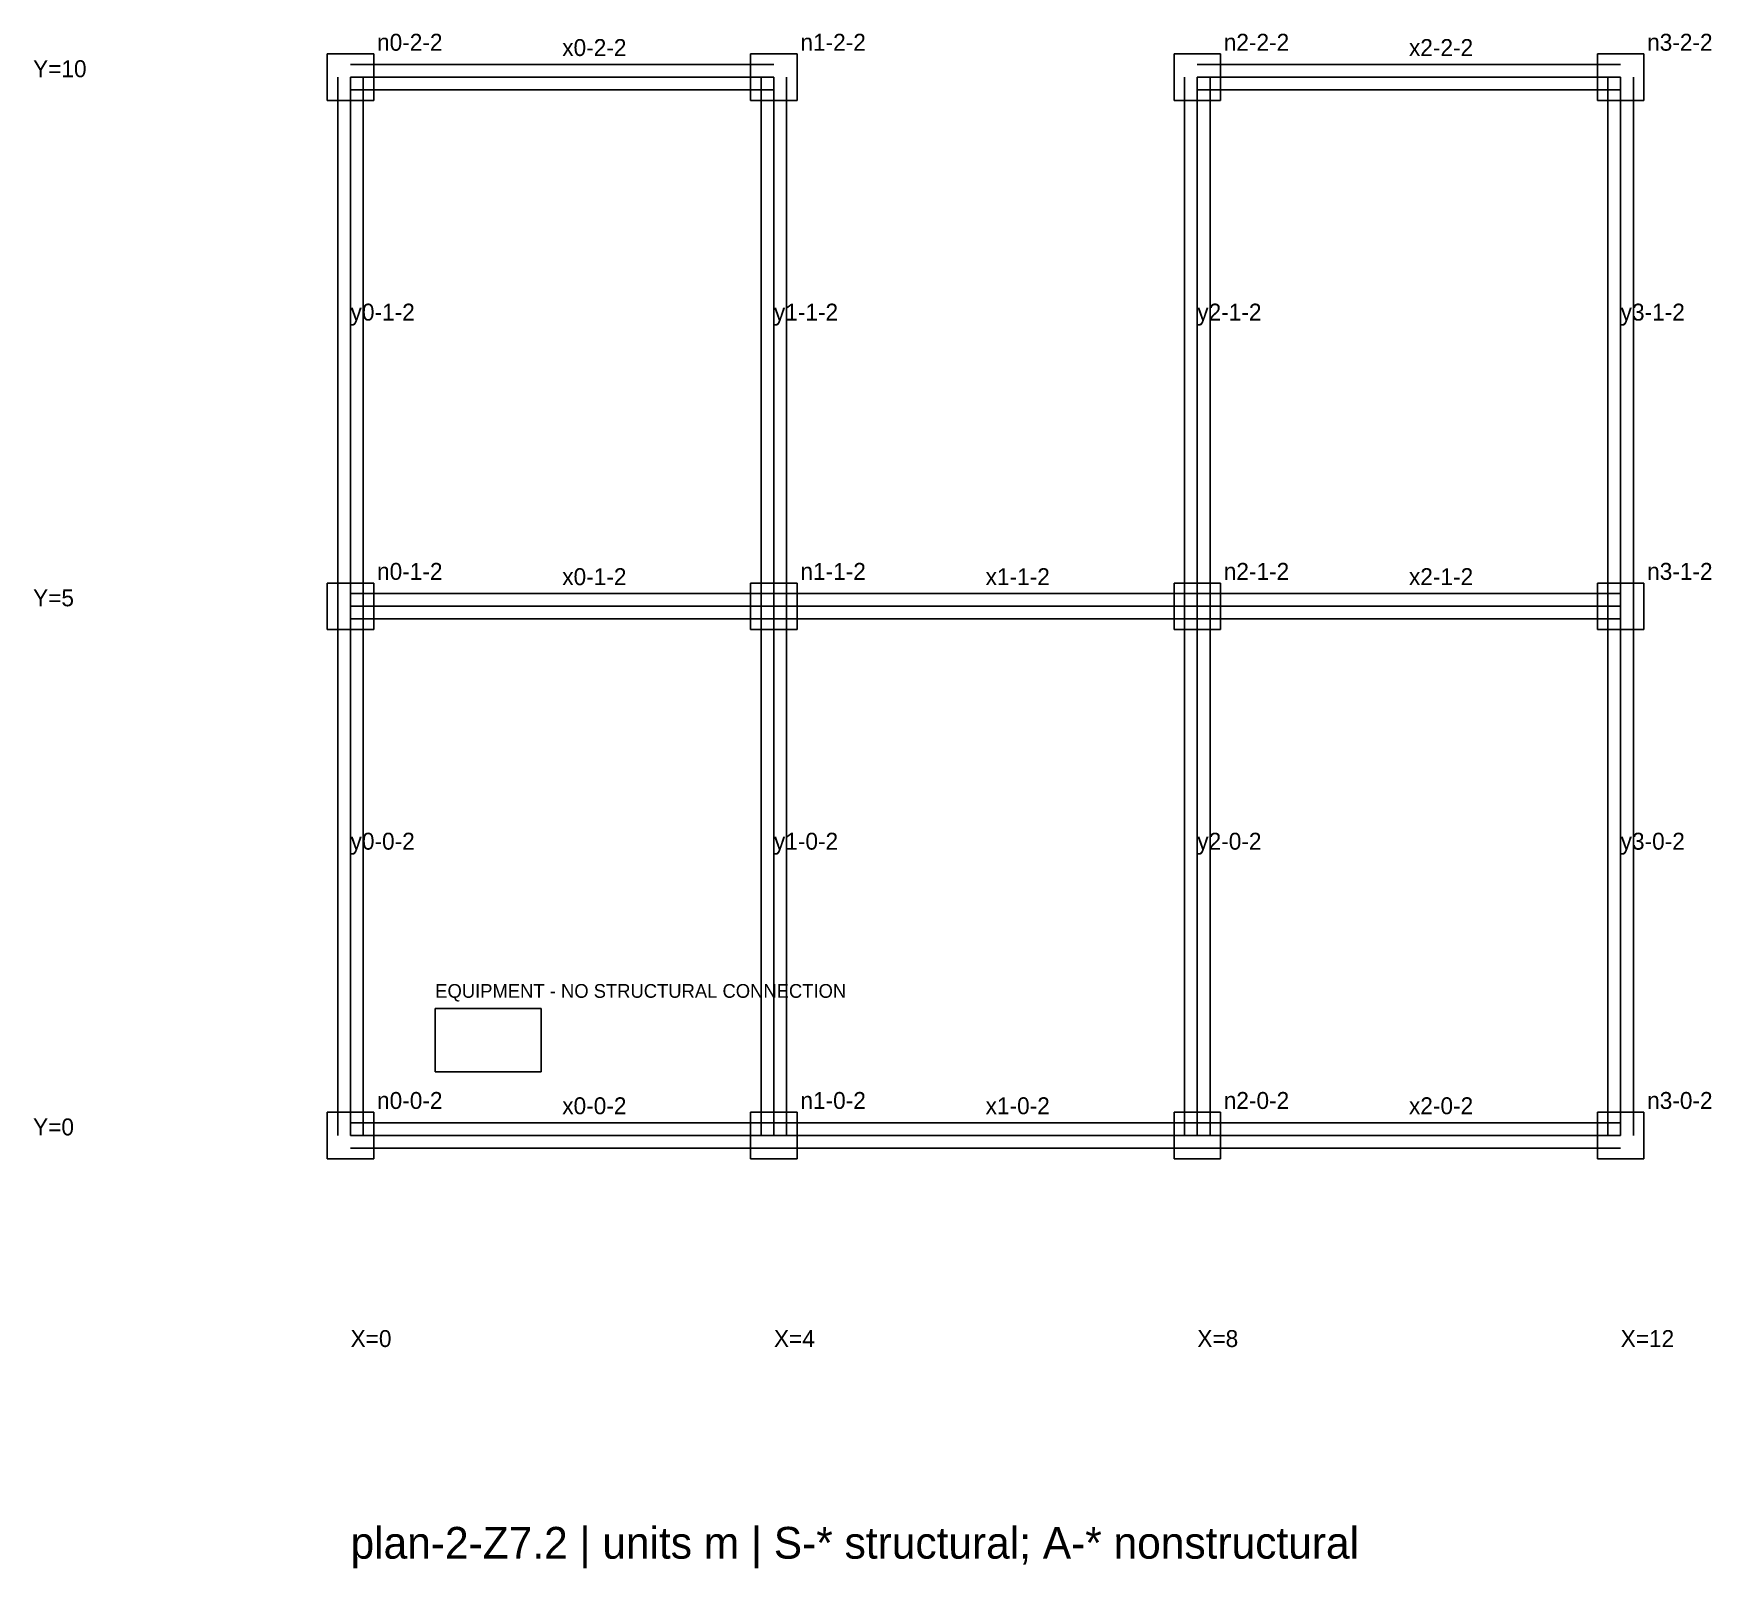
# Model space of a CAD drawing. Extents: x -3 to 372, y -4 to 10.
# Drawn here: x 77 to 92.86, y -4.09 to 10.41 of the extents above; entities that cross this region are included whole.
import ezdxf

# ---------------------------------------------------------------- set-up
doc = ezdxf.new("R2010")
doc.units = 0

msp = doc.modelspace()

# ---------------------------------------------------------------- texts
at = {"layer": 'A-DIM'}
for s, p in [('Y=10', (77, 10)), ('Y=5', (77, 5)), ('Y=0', (77, 0)), ('X=0', (80, -2)), ('X=4', (84, -2)), ('X=8', (88, -2)), ('X=12', (92, -2))]:
    msp.add_text(s, height=0.16, dxfattribs=at).set_placement(p)
at = {"layer": 'A-EQUIPMENT-TAG'}
msp.add_text('EQUIPMENT - NO STRUCTURAL CONNECTION', height=0.13, dxfattribs=at).set_placement((80.8, 1.3))
at = {"layer": 'ANNOTATION'}
msp.add_text('plan-2-Z7.2 | units m | S-* structural; A-* nonstructural', height=0.3, dxfattribs=at).set_placement((80, -4))
at = {"layer": 'S-MEMBER-TAG'}
for s, p in [('x0-2-2', (82, 10.2)), ('x2-2-2', (90, 10.2)), ('y0-1-2', (80, 7.7)), ('y1-1-2', (84, 7.7)), ('y2-1-2', (88, 7.7)), ('y3-1-2', (92, 7.7)), ('x0-1-2', (82, 5.2)), ('x1-1-2', (86, 5.2)), ('x2-1-2', (90, 5.2)), ('y0-0-2', (80, 2.7)), ('y1-0-2', (84, 2.7)), ('y2-0-2', (88, 2.7)), ('y3-0-2', (92, 2.7)), ('x0-0-2', (82, 0.2)), ('x1-0-2', (86, 0.2)), ('x2-0-2', (90, 0.2))]:
    msp.add_text(s, height=0.16, dxfattribs=at).set_placement(p)
at = {"layer": 'S-NODE-TAG'}
for s, p in [('n0-2-2', (80.25, 10.25)), ('n1-2-2', (84.25, 10.25)), ('n2-2-2', (88.25, 10.25)), ('n3-2-2', (92.25, 10.25)), ('n0-1-2', (80.25, 5.25)), ('n1-1-2', (84.25, 5.25)), ('n2-1-2', (88.25, 5.25)), ('n3-1-2', (92.25, 5.25)), ('n0-0-2', (80.25, 0.25)), ('n1-0-2', (84.25, 0.25)), ('n2-0-2', (88.25, 0.25)), ('n3-0-2', (92.25, 0.25))]:
    msp.add_text(s, height=0.16, dxfattribs=at).set_placement(p)

# ---------------------------------------------------------------- linework, layer by layer
at = {"layer": 'A-COLUMN'}
for p, q in [((80.22, 10.22), (79.78, 10.22)), ((79.78, 10.22), (79.78, 9.78)), ((80.22, 9.78), (80.22, 10.22)), ((84.22, 10.22), (83.78, 10.22)), ((83.78, 10.22), (83.78, 9.78)), ((84.22, 9.78), (84.22, 10.22)), ((88.22, 10.22), (87.78, 10.22)), ((87.78, 10.22), (87.78, 9.78)), ((88.22, 9.78), (88.22, 10.22)), ((92.22, 10.22), (91.78, 10.22)), ((91.78, 10.22), (91.78, 9.78)), ((92.22, 9.78), (92.22, 10.22)), ((79.78, 9.78), (80.22, 9.78)), ((83.78, 9.78), (84.22, 9.78)), ((87.78, 9.78), (88.22, 9.78)), ((91.78, 9.78), (92.22, 9.78)), ((80.22, 5.22), (79.78, 5.22)), ((79.78, 5.22), (79.78, 4.78)), ((80.22, 4.78), (80.22, 5.22)), ((84.22, 5.22), (83.78, 5.22)), ((83.78, 5.22), (83.78, 4.78)), ((84.22, 4.78), (84.22, 5.22)), ((88.22, 5.22), (87.78, 5.22)), ((87.78, 5.22), (87.78, 4.78)), ((88.22, 4.78), (88.22, 5.22)), ((92.22, 5.22), (91.78, 5.22)), ((91.78, 5.22), (91.78, 4.78)), ((92.22, 4.78), (92.22, 5.22)), ((79.78, 4.78), (80.22, 4.78)), ((83.78, 4.78), (84.22, 4.78)), ((87.78, 4.78), (88.22, 4.78)), ((91.78, 4.78), (92.22, 4.78)), ((80.22, 0.22), (79.78, 0.22)), ((79.78, 0.22), (79.78, -0.22)), ((80.22, -0.22), (80.22, 0.22)), ((84.22, 0.22), (83.78, 0.22)), ((83.78, 0.22), (83.78, -0.22)), ((84.22, -0.22), (84.22, 0.22)), ((88.22, 0.22), (87.78, 0.22)), ((87.78, 0.22), (87.78, -0.22)), ((88.22, -0.22), (88.22, 0.22)), ((92.22, 0.22), (91.78, 0.22)), ((91.78, 0.22), (91.78, -0.22)), ((92.22, -0.22), (92.22, 0.22)), ((79.78, -0.22), (80.22, -0.22)), ((83.78, -0.22), (84.22, -0.22)), ((87.78, -0.22), (88.22, -0.22)), ((91.78, -0.22), (92.22, -0.22))]:
    msp.add_line(p, q, dxfattribs=at)
at = {"layer": 'A-EQUIPMENT'}
for p, q in [((81.8, 1.2), (80.8, 1.2)), ((80.8, 1.2), (80.8, 0.6)), ((81.8, 0.6), (81.8, 1.2)), ((80.8, 0.6), (81.8, 0.6))]:
    msp.add_line(p, q, dxfattribs=at)
at = {"layer": 'A-WALL'}
for p, q in [((79.88, 5), (79.88, 10)), ((80, 10.12), (84, 10.12)), ((80.12, 5), (80.12, 10)), ((83.88, 5), (83.88, 10)), ((84.12, 5), (84.12, 10)), ((87.88, 5), (87.88, 10)), ((88, 10.12), (92, 10.12)), ((88.12, 5), (88.12, 10)), ((91.88, 5), (91.88, 10)), ((92.12, 5), (92.12, 10)), ((80, 9.88), (84, 9.88)), ((88, 9.88), (92, 9.88)), ((80, 5.12), (84, 5.12)), ((84, 5.12), (88, 5.12)), ((88, 5.12), (92, 5.12)), ((79.88, 0), (79.88, 5)), ((80.12, 0), (80.12, 5)), ((83.88, 0), (83.88, 5)), ((84.12, 0), (84.12, 5)), ((87.88, 0), (87.88, 5)), ((88.12, 0), (88.12, 5)), ((91.88, 0), (91.88, 5)), ((92.12, 0), (92.12, 5)), ((80, 4.88), (84, 4.88)), ((84, 4.88), (88, 4.88)), ((88, 4.88), (92, 4.88)), ((80, 0.12), (84, 0.12)), ((84, 0.12), (88, 0.12)), ((88, 0.12), (92, 0.12)), ((80, -0.12), (84, -0.12)), ((84, -0.12), (88, -0.12)), ((88, -0.12), (92, -0.12))]:
    msp.add_line(p, q, dxfattribs=at)
at = {"layer": 'S-BEAM'}
for p, q in [((80, 5), (80, 10)), ((80, 10), (84, 10)), ((84, 5), (84, 10)), ((88, 5), (88, 10)), ((88, 10), (92, 10)), ((92, 5), (92, 10)), ((80, 0), (80, 5)), ((80, 5), (84, 5)), ((84, 0), (84, 5)), ((84, 5), (88, 5)), ((88, 0), (88, 5)), ((88, 5), (92, 5)), ((92, 0), (92, 5)), ((80, 0), (84, 0)), ((84, 0), (88, 0)), ((88, 0), (92, 0))]:
    msp.add_line(p, q, dxfattribs=at)

msp.set_redraw_order([(e.dxf.handle, doc.entitydb.next_handle()) for e in msp.query("TEXT MTEXT ATTDEF DIMENSION ARC_DIMENSION")])  # texts and dimensions are drawn at this point

doc.saveas('drawing.dxf')
